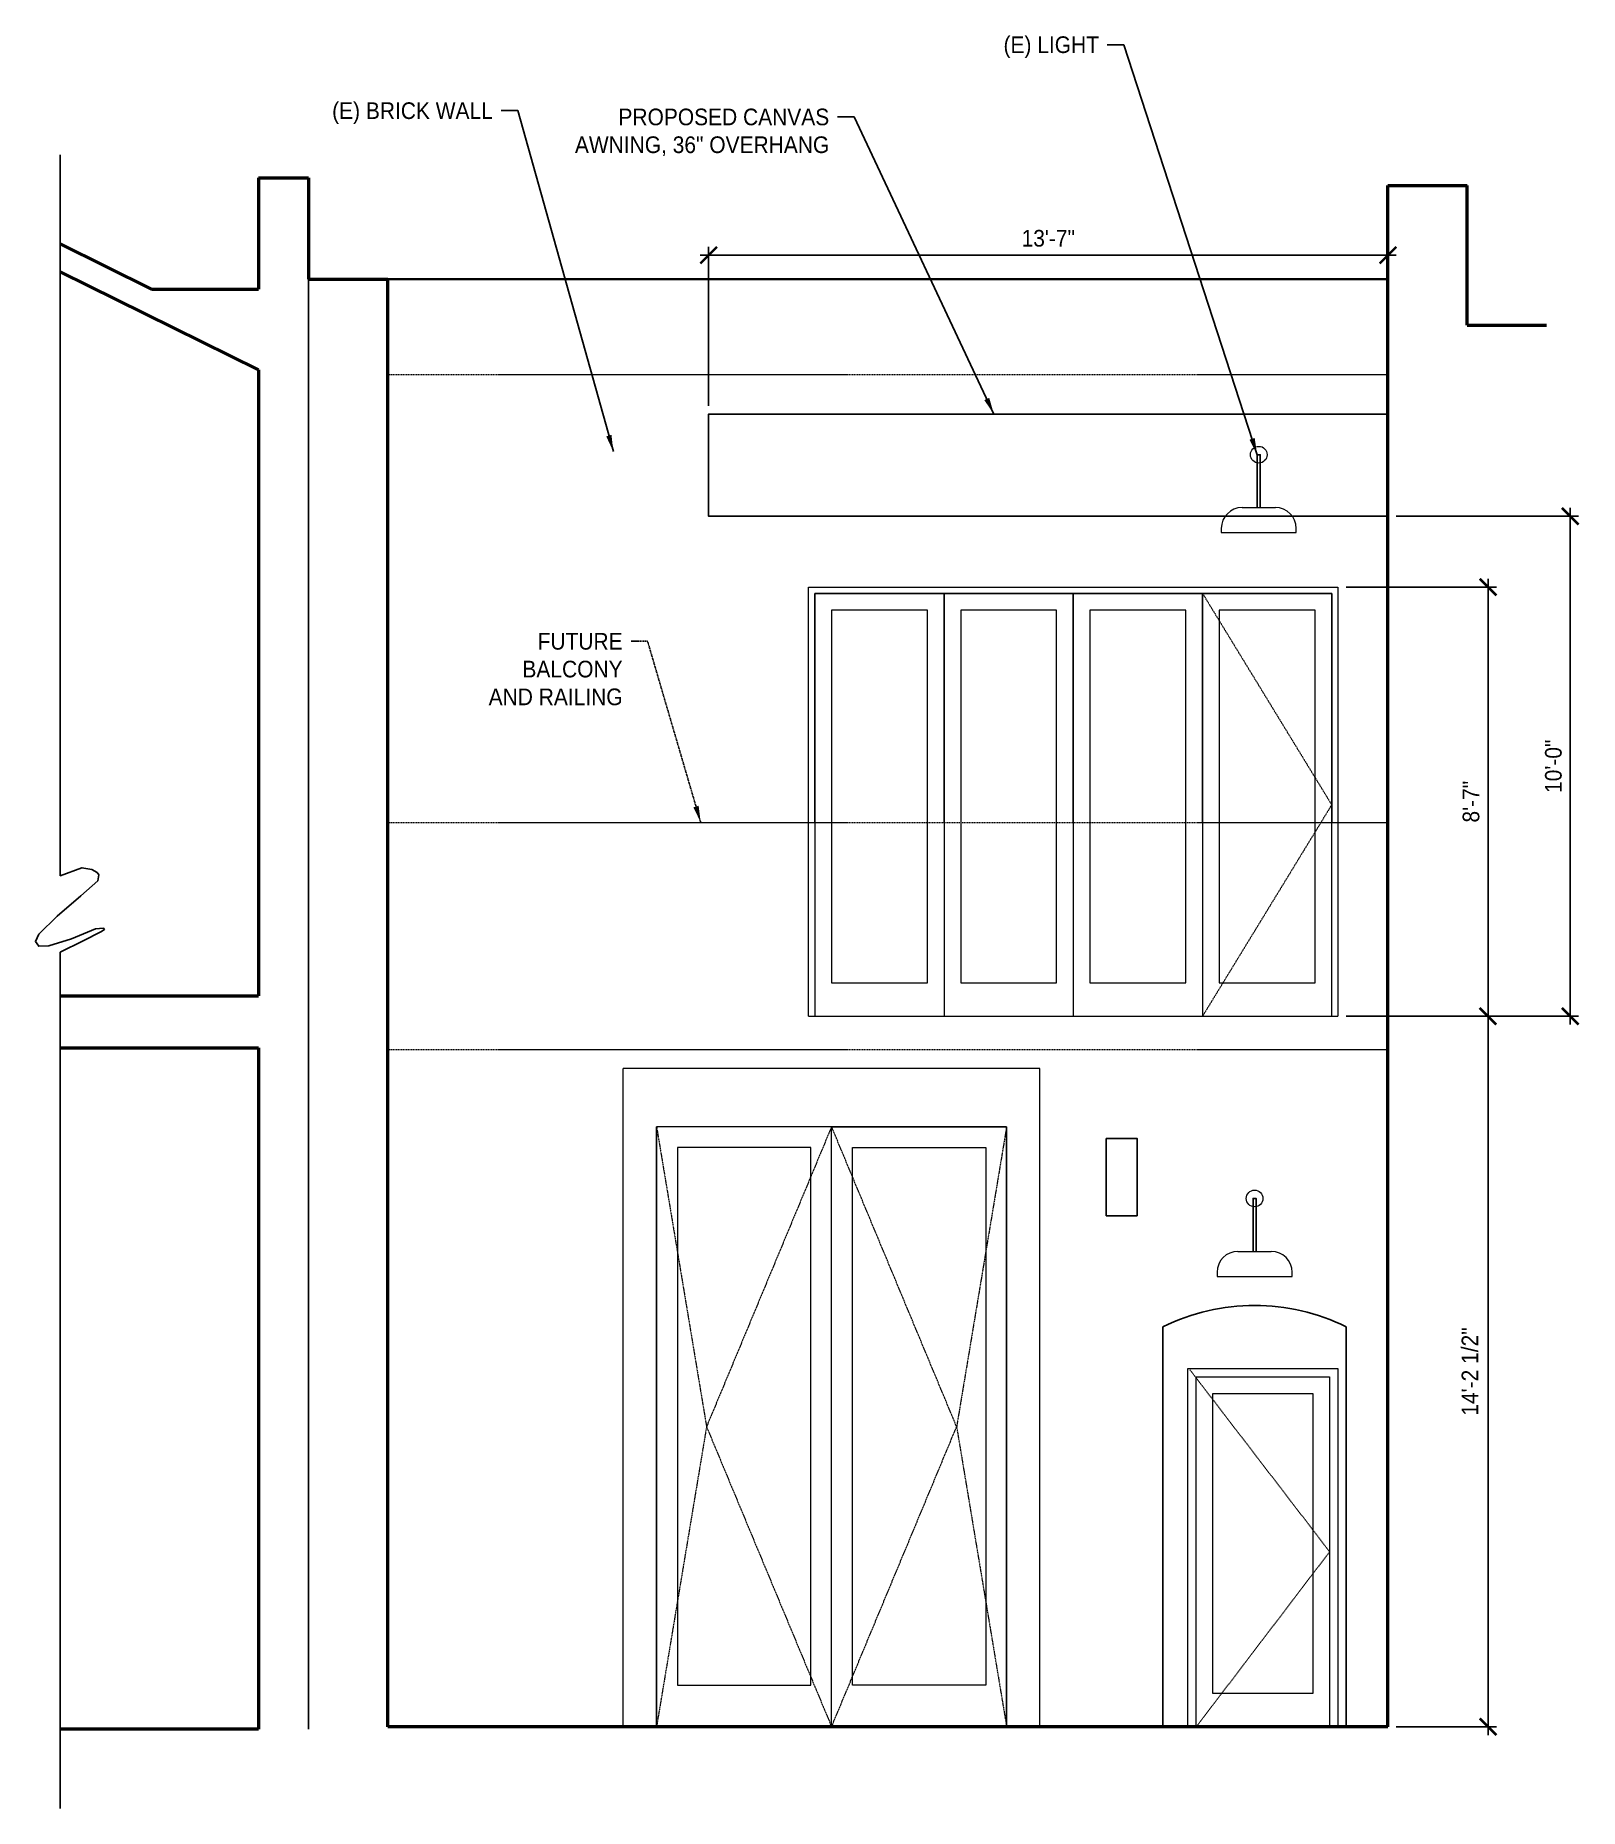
# Model space of a CAD drawing. Header units: inches. Extents: x -5536 to 8590, y -9140 to 228.
# Drawn here: x 6223.2 to 6593.7, y -4819.6 to -4394.1 of the extents above; entities that cross this region are included whole.
import ezdxf

# ---------------------------------------------------------------- set-up
doc = ezdxf.new("R2010")
doc.units = ezdxf.units.IN
doc.header["$LTSCALE"] = 0.125
doc.header["$MEASUREMENT"] = 0
doc.header["$PDMODE"] = 35
doc.header["$PDSIZE"] = -5
doc.linetypes.add('DASHED', pattern=[0.75, 0.5, -0.25])
doc.linetypes.add('DOT', pattern=[0.25, 0, -0.25])
doc.layers.get('0').update_dxf_attribs({"linetype": 'CONTINUOUS'})
doc.layers.get('Defpoints').update_dxf_attribs({"linetype": 'CONTINUOUS'})
doc.layers.add('0-NOT ON PERMIT SET', color=2, linetype='DASHED', lineweight=15, plot=False)
for name, color, linetype, lineweight in [('A-ELEV-1', 4, 'CONTINUOUS', 35), ('A-ELEV-2', 5, 'CONTINUOUS', 25), ('A-ELEV-3', 8, 'CONTINUOUS', 15), ('A-ELEV-BYND', 9, 'DASHED', 9), ('A-ELEV-CUT', 3, 'CONTINUOUS', 50), ('A-ELEV-GHOST', 8, 'DOT', 15), ('A-NOTE-REF', 8, 'CONTINUOUS', 15)]:
    doc.layers.add(name, color=color, linetype=linetype, lineweight=lineweight)
doc.layers.add('A-note-dim-1_4', color=8, linetype='CONTINUOUS')
doc.styles.add('1_4SM', font='swisse.ttf', dxfattribs={"width": 0.9, "height": 4})
doc.dimstyles.new('DIM1_4', dxfattribs={"dimtxt": 4, "dimasz": 4, "dimexe": 2, "dimexo": 2, "dimgap": 2, "dimtad": 1, "dimdec": 4, "dimzin": 11, "dimdsep": 46, "dimlunit": 4, "dimtxsty": '1_4SM', "dimblk": 'ARCHTICK', "dimblk1": 'ARCHTICK', "dimblk2": 'ARCHTICK', "dimsah": 1, "dimcen": 4, "dimdle": 2, "dimclrd": 8, "dimclre": 8, "dimclrt": 8, "dimadec": 0, "dimazin": 0, "dimtfac": 4, "dimtdec": 4, "dimtofl": 0, "dimtmove": 2, "dimatfit": 3, "dimfxl": 1, "dimfrac": 2, "dimtzin": 0, "dimarcsym": 0})
doc.dimstyles.new('DIM1_4$7', dxfattribs={"dimtxt": 4, "dimasz": 4, "dimexe": 2, "dimexo": 2, "dimgap": 2, "dimtad": 0, "dimdec": 4, "dimzin": 11, "dimdsep": 46, "dimlunit": 4, "dimtxsty": '1_4SM', "dimblk": 'ARCHTICK', "dimcen": 4, "dimdle": 2, "dimclrd": 8, "dimclre": 8, "dimclrt": 8, "dimadec": 0, "dimazin": 0, "dimtfac": 4, "dimtdec": 4, "dimtofl": 0, "dimtmove": 1, "dimatfit": 3, "dimfxl": 1, "dimfrac": 2, "dimtzin": 0, "dimarcsym": 0})

msp = doc.modelspace()

# ---------------------------------------------------------------- texts
at = {"layer": '0-NOT ON PERMIT SET', "insert": (6364.04692, -4537.50719), "char_height": 4, "width": 65.7157086, "attachment_point": 3, "style": '1_4SM'}
msp.add_mtext('FUTURE\\PBALCONY\\PAND RAILING', dxfattribs=at)
at = {"layer": 'A-NOTE-REF', "color": 8, "char_height": 4, "width": 65.7157086, "attachment_point": 3, "style": '1_4SM'}
for s, insert in [('(E) LIGHT', (6478.35766, -4394.33402)), ('(E) BRICK WALL', (6332.91203, -4410.16595)), ('PROPOSED CANVAS AWNING, 36" OVERHANG', (6413.63193, -4411.67344))]:
    msp.add_mtext(s, dxfattribs=dict(at, insert=insert))

# ---------------------------------------------------------------- blocks, each defined once
blk = doc.blocks.new('_ARCHTICK')
at = {"color": 0, "linetype": 'ByBlock', "const_width": 0.15}
blk.add_lwpolyline([(-0.5, -0.5), (0.5, 0.5)], dxfattribs=at)
blk = doc.blocks.new('*D27')
at = {"layer": 'A-note-dim-1_4', "color": 8, "lineweight": -2, "transparency": 16777216}
for p, q in [((6571.7, -4802), (6571.7, -4627.5)), ((6537.69, -4629.5), (6573.7, -4629.5)), ((6549.69, -4800), (6573.7, -4800))]:
    blk.add_line(p, q, dxfattribs=at)
at = {"layer": 'Defpoints', "color": 0, "transparency": 16777216}
for p in [(6535.69, -4629.5), (6571.7, -4629.5), (6547.69, -4800)]:
    blk.add_point(p, dxfattribs=at)
at = {"layer": 'A-note-dim-1_4', "color": 8, "lineweight": -2, "transparency": 16777216, "xscale": 4, "yscale": 4, "zscale": 4}
for p, rotation in [((6571.7, -4629.5), 90), ((6571.7, -4800), 270)]:
    blk.add_blockref('_ARCHTICK', p, dxfattribs=dict(at, rotation=rotation))
at = {"layer": 'A-note-dim-1_4', "color": 8, "transparency": 16777216, "insert": (6567.39, -4714.75), "char_height": 4, "attachment_point": 5, "rotation": 90, "style": '1_4SM'}
blk.add_mtext('14\'-2 1/2" ', dxfattribs=at)
blk = doc.blocks.new('*D28')
at = {"layer": 'A-note-dim-1_4', "color": 8, "lineweight": -2, "transparency": 16777216}
for p, q in [((6537.69, -4526.5), (6573.7, -4526.5)), ((6571.7, -4631.5), (6571.7, -4524.5)), ((6549.69, -4629.5), (6573.7, -4629.5))]:
    blk.add_line(p, q, dxfattribs=at)
at = {"layer": 'Defpoints', "color": 0, "transparency": 16777216}
for p in [(6535.69, -4526.5), (6571.7, -4526.5), (6547.69, -4629.5)]:
    blk.add_point(p, dxfattribs=at)
at = {"layer": 'A-note-dim-1_4', "color": 8, "lineweight": -2, "transparency": 16777216, "xscale": 4, "yscale": 4, "zscale": 4}
for p, rotation in [((6571.7, -4526.5), 90), ((6571.7, -4629.5), 270)]:
    blk.add_blockref('_ARCHTICK', p, dxfattribs=dict(at, rotation=rotation))
at = {"layer": 'A-note-dim-1_4', "color": 8, "transparency": 16777216, "insert": (6567.64, -4578), "char_height": 4, "attachment_point": 5, "rotation": 90, "style": '1_4SM'}
blk.add_mtext('8\'-7" ', dxfattribs=at)
blk = doc.blocks.new('*D29')
at = {"layer": 'A-note-dim-1_4', "color": 8, "lineweight": -2, "transparency": 16777216}
for p, q in [((6384.69, -4483), (6384.69, -4444.86)), ((6547.69, -4476), (6547.69, -4444.86)), ((6549.69, -4446.86), (6382.69, -4446.86))]:
    blk.add_line(p, q, dxfattribs=at)
at = {"layer": 'Defpoints', "color": 0, "transparency": 16777216}
for p in [(6384.69, -4446.86), (6547.69, -4478), (6384.69, -4485)]:
    blk.add_point(p, dxfattribs=at)
at = {"layer": 'A-note-dim-1_4', "color": 8, "lineweight": -2, "transparency": 16777216, "xscale": 4, "yscale": 4, "zscale": 4, "rotation": 180}
blk.add_blockref('_ARCHTICK', (6384.69, -4446.86), dxfattribs=at)
at = {"layer": 'A-note-dim-1_4', "color": 8, "lineweight": -2, "transparency": 16777216, "xscale": 4, "yscale": 4, "zscale": 4}
blk.add_blockref('_ARCHTICK', (6547.69, -4446.86), dxfattribs=at)
at = {"layer": 'A-note-dim-1_4', "color": 8, "transparency": 16777216, "insert": (6466.19, -4442.81), "char_height": 4, "attachment_point": 5, "style": '1_4SM'}
blk.add_mtext('13\'-7" ', dxfattribs=at)
blk = doc.blocks.new('*D31')
at = {"layer": 'A-note-dim-1_4', "color": 8, "lineweight": -2, "transparency": 16777216}
for p, q in [((6549.69, -4509.5), (6593.45, -4509.5)), ((6591.45, -4631.5), (6591.45, -4507.5)), ((6551.69, -4629.5), (6593.45, -4629.5))]:
    blk.add_line(p, q, dxfattribs=at)
at = {"layer": 'Defpoints', "color": 0, "transparency": 16777216}
for p in [(6547.69, -4509.5), (6591.45, -4509.5), (6549.69, -4629.5)]:
    blk.add_point(p, dxfattribs=at)
at = {"layer": 'A-note-dim-1_4', "color": 8, "lineweight": -2, "transparency": 16777216, "xscale": 4, "yscale": 4, "zscale": 4}
for p, rotation in [((6591.45, -4509.5), 90), ((6591.45, -4629.5), 270)]:
    blk.add_blockref('_ARCHTICK', p, dxfattribs=dict(at, rotation=rotation))
at = {"layer": 'A-note-dim-1_4', "color": 8, "transparency": 16777216, "insert": (6587.4, -4569.5), "char_height": 4, "attachment_point": 5, "rotation": 90, "style": '1_4SM'}
blk.add_mtext('10\'-0" ', dxfattribs=at)

# ---------------------------------------------------------------- dimensions: what is measured, and where the dimension line sits
at = {"layer": 'A-note-dim-1_4'}
for base, p1, p2, angle, picture, middle in [((6384.69497, -4446.86481), (6547.69497, -4478), (6384.69497, -4485), 180, '*D29', (6466.19497, -4442.81207)), ((6591.44884, -4509.5), (6549.69497, -4629.5), (6547.69497, -4509.5), 90, '*D31', (6587.3961, -4569.5)), ((6571.69773, -4526.5), (6547.69497, -4629.5), (6535.69497, -4526.5), 90, '*D28', (6567.64499, -4578)), ((6571.69773, -4629.5), (6547.69497, -4800), (6535.69497, -4629.5), 90, '*D27', (6567.38806, -4714.75))]:
    dim = msp.add_linear_dim(base=base, p1=p1, p2=p2, angle=angle, dimstyle='DIM1_4', override={"dimpost": ' '}, dxfattribs=at)
    dim.commit()
    dim.dimension.update_dxf_attribs({"geometry": picture, "text_midpoint": middle})

# ---------------------------------------------------------------- linework, layer by layer
at = {"layer": '0-NOT ON PERMIT SET'}
for p, q in [((6307.69497, -4583), (6547.69497, -4583)), ((6307.69497, -4637.5), (6547.69497, -4637.5))]:
    msp.add_line(p, q, dxfattribs=at)
at = {"layer": 'A-ELEV-1'}
msp.add_line((6547.69497, -4452.60039), (6307.69497, -4452.60039), dxfattribs=at)
at = {"layer": 'A-ELEV-2'}
for p, q in [((6288.69477, -4452.60039), (6288.69477, -4800.60039)), ((6493.69497, -4800), (6493.69497, -4704)), ((6537.69497, -4704), (6537.69497, -4800))]:
    msp.add_line(p, q, dxfattribs=at)
for points in [[(6229.1394, -4422.74516), (6229.1394, -4595.76686), (6234.30994, -4593.86426), (6236.66451, -4594.27763), (6237.99412, -4594.99653), (6238.38191, -4595.55004), (6238.13257, -4596.96253), (6234.08812, -4600.62129), (6228.38157, -4605.44456), (6223.97699, -4609.76824), (6223.17361, -4611.56889), (6223.9492, -4612.67593), (6226.38687, -4612.61848), (6231.78861, -4610.89702), (6237.55047, -4608.51063), (6239.51726, -4608.37049), (6239.71116, -4608.64726), (6238.88011, -4609.2295), (6234.6141, -4611.39307), (6229.1394, -4614.12175), (6229.1394, -4819.62382)], [(6547.69497, -4485), (6384.69497, -4485), (6384.69497, -4509.5), (6547.69497, -4509.5)]]:
    msp.add_lwpolyline(points, dxfattribs=at)
msp.add_arc((6515.69497, -4749.08751), 50.16855, 63.9903978, 116.0096022, dxfattribs=at)
at = {"layer": 'A-ELEV-3'}
for p, q in [((6512.69497, -4507.41896), (6520.69497, -4507.41896)), ((6507.69497, -4512.41896), (6507.69497, -4513.41896)), ((6507.69497, -4513.41896), (6525.69497, -4513.41896)), ((6525.69497, -4513.41896), (6525.69497, -4512.41896)), ((6408.69497, -4629.5), (6535.69497, -4629.5)), ((6464.19497, -4642), (6364.19497, -4642)), ((6364.19497, -4800), (6364.19497, -4642)), ((6464.19497, -4800), (6464.19497, -4642)), ((6456.19497, -4656), (6372.19497, -4656)), ((6372.19497, -4800), (6372.19497, -4656)), ((6456.19497, -4800), (6456.19497, -4656)), ((6511.69497, -4685.91896), (6519.69497, -4685.91896)), ((6506.69497, -4690.91896), (6506.69497, -4691.91896)), ((6506.69497, -4691.91896), (6524.69497, -4691.91896)), ((6524.69497, -4691.91896), (6524.69497, -4690.91896))]:
    msp.add_line(p, q, dxfattribs=at)
for points in [[(6408.69497, -4629.5), (6408.69497, -4526.5), (6535.69497, -4526.5), (6535.69497, -4629.5)], [(6410.19497, -4583), (6410.19497, -4528), (6534.19497, -4528), (6534.19497, -4583)], [(6441.19497, -4583), (6441.19497, -4528), (6410.19497, -4528), (6410.19497, -4629.5)], [(6472.19497, -4583), (6472.19497, -4528), (6441.19497, -4528), (6441.19497, -4629.5)], [(6503.19497, -4583), (6503.19497, -4528), (6472.19497, -4528), (6472.19497, -4629.5)], [(6534.19497, -4629.5), (6534.19497, -4528), (6503.19497, -4528), (6503.19497, -4629.5)], [(6499.69497, -4800), (6499.69497, -4714), (6535.69497, -4714), (6535.69497, -4800)]]:
    msp.add_lwpolyline(points, dxfattribs=at)
for points in [[(6437.19497, -4532), (6414.19497, -4532), (6414.19497, -4621.5), (6437.19497, -4621.5)], [(6468.19497, -4532), (6445.19497, -4532), (6445.19497, -4621.5), (6468.19497, -4621.5)], [(6499.19497, -4532), (6476.19497, -4532), (6476.19497, -4621.5), (6499.19497, -4621.5)], [(6530.19497, -4532), (6507.19497, -4532), (6507.19497, -4621.5), (6530.19497, -4621.5)], [(6414.19497, -4656), (6372.19497, -4656), (6372.19497, -4800), (6414.19497, -4800)], [(6414.19497, -4656), (6456.19497, -4656), (6456.19497, -4800), (6414.19497, -4800)], [(6409.19497, -4661), (6377.19497, -4661), (6377.19497, -4790), (6409.19497, -4790)], [(6419.19497, -4661), (6451.19497, -4661), (6451.19497, -4790), (6419.19497, -4790)], [(6501.69497, -4716), (6533.69497, -4716), (6533.69497, -4800), (6501.69497, -4800)], [(6505.69497, -4720), (6529.69497, -4720), (6529.69497, -4792), (6505.69497, -4792)]]:
    msp.add_lwpolyline(points, close=True, dxfattribs=at)
for centre in [(6516.69615, -4494.72397), (6515.69615, -4673.22397)]:
    msp.add_circle(centre, 2, dxfattribs=at)
for centre, start, end in [((6512.69497, -4512.41896), 90, 180), ((6520.69497, -4512.41896), 0, 90), ((6511.69497, -4690.91896), 90, 180), ((6519.69497, -4690.91896), 0, 90)]:
    msp.add_arc(centre, 5, start, end, dxfattribs=at)
at = {"layer": 'A-ELEV-BYND'}
msp.add_line((6307.69497, -4475.5), (6547.69497, -4475.5), dxfattribs=at)
at = {"layer": 'A-ELEV-CUT'}
for p, q in [((6276.69477, -4428.31365), (6276.69477, -4454.96657)), ((6276.69477, -4428.31365), (6288.69477, -4428.31365)), ((6288.69477, -4428.31365), (6288.69477, -4452.60039)), ((6547.69497, -4800), (6547.69497, -4430.124)), ((6547.69497, -4430.124), (6566.69497, -4430.124)), ((6566.69497, -4463.61852), (6566.69497, -4430.124)), ((6229.1394, -4444.11539), (6251.04844, -4454.96657)), ((6229.1394, -4450.81098), (6276.69477, -4474.36437)), ((6251.04844, -4454.96657), (6276.69477, -4454.96657)), ((6288.69477, -4452.60039), (6307.69497, -4452.60039)), ((6307.69497, -4800), (6307.69497, -4452.60039)), ((6566.69497, -4463.61852), (6585.69497, -4463.61852)), ((6276.69477, -4474.36437), (6276.69477, -4624.60039)), ((6229.1394, -4624.60039), (6276.69477, -4624.60039)), ((6229.1394, -4637.10039), (6276.69477, -4637.10039)), ((6276.69477, -4637.10039), (6276.69477, -4800.60039)), ((6276.69477, -4800.60039), (6229.1394, -4800.60039)), ((6276.69477, -4800.60039), (6229.1394, -4800.60039)), ((6547.69497, -4800), (6307.69497, -4800))]:
    msp.add_line(p, q, dxfattribs=at)
at = {"layer": 'A-ELEV-GHOST'}
for points in [[(6503.19497, -4528), (6534.19497, -4578.75), (6503.19497, -4629.5)], [(6372.19497, -4656), (6384.19497, -4728), (6372.19497, -4800)], [(6456.19497, -4656), (6444.19497, -4728), (6456.19497, -4800)], [(6500.19497, -4714.35714), (6533.69497, -4758), (6501.69497, -4800)]]:
    msp.add_lwpolyline(points, dxfattribs=at)
msp.add_lwpolyline([(6414.19497, -4800), (6444.19497, -4728), (6414.19497, -4656), (6384.19497, -4728)], close=True, dxfattribs=at)
at = {"layer": 'A-note-dim-1_4'}
for points in [[(6516.32115, -4507.41896), (6516.32115, -4494.72397), (6517.07115, -4494.72397), (6517.07115, -4507.41896)], [(6515.32115, -4685.91896), (6515.32115, -4673.22397), (6516.07115, -4673.22397), (6516.07115, -4685.91896)]]:
    msp.add_lwpolyline(points, dxfattribs=at)
msp.add_lwpolyline([(6480.08342, -4658.78816), (6487.51606, -4658.78816), (6487.51606, -4677.35576), (6480.08342, -4677.35576)], close=True, dxfattribs=at)

msp.set_redraw_order([(e.dxf.handle, doc.entitydb.next_handle()) for e in msp.query("TEXT MTEXT ATTDEF DIMENSION ARC_DIMENSION")])  # texts and dimensions are drawn at this point

# ---------------------------------------------------------------- leaders
at = {"layer": '0-NOT ON PERMIT SET', "annotation_type": 0, "has_hookline": 1, "hookline_direction": 1, "text_width": 35.93915}
msp.add_leader([(6382.79607, -4583), (6370.04692, -4539.50719), (6366.04692, -4539.50719)], dimstyle='DIM1_4$7', override={"dimgap": 2, "dimtad": 0}, dxfattribs=at)
at = {"layer": 'A-NOTE-REF', "annotation_type": 0, "has_hookline": 1, "hookline_direction": 1}
for points, text_width in [([(6516.32115, -4494.72397), (6484.35766, -4396.33402), (6480.35766, -4396.33402)], 24.29939), ([(6361.8339, -4494.00104), (6338.91203, -4412.16595), (6334.91203, -4412.16595)], 42.71562), ([(6453.13415, -4484.97961), (6419.63193, -4413.67344), (6415.63193, -4413.67344)], 55.79148)]:
    msp.add_leader(points, dimstyle='DIM1_4$7', override={"dimgap": 2, "dimtad": 0}, dxfattribs=dict(at, text_width=text_width))

doc.saveas('drawing.dxf')
